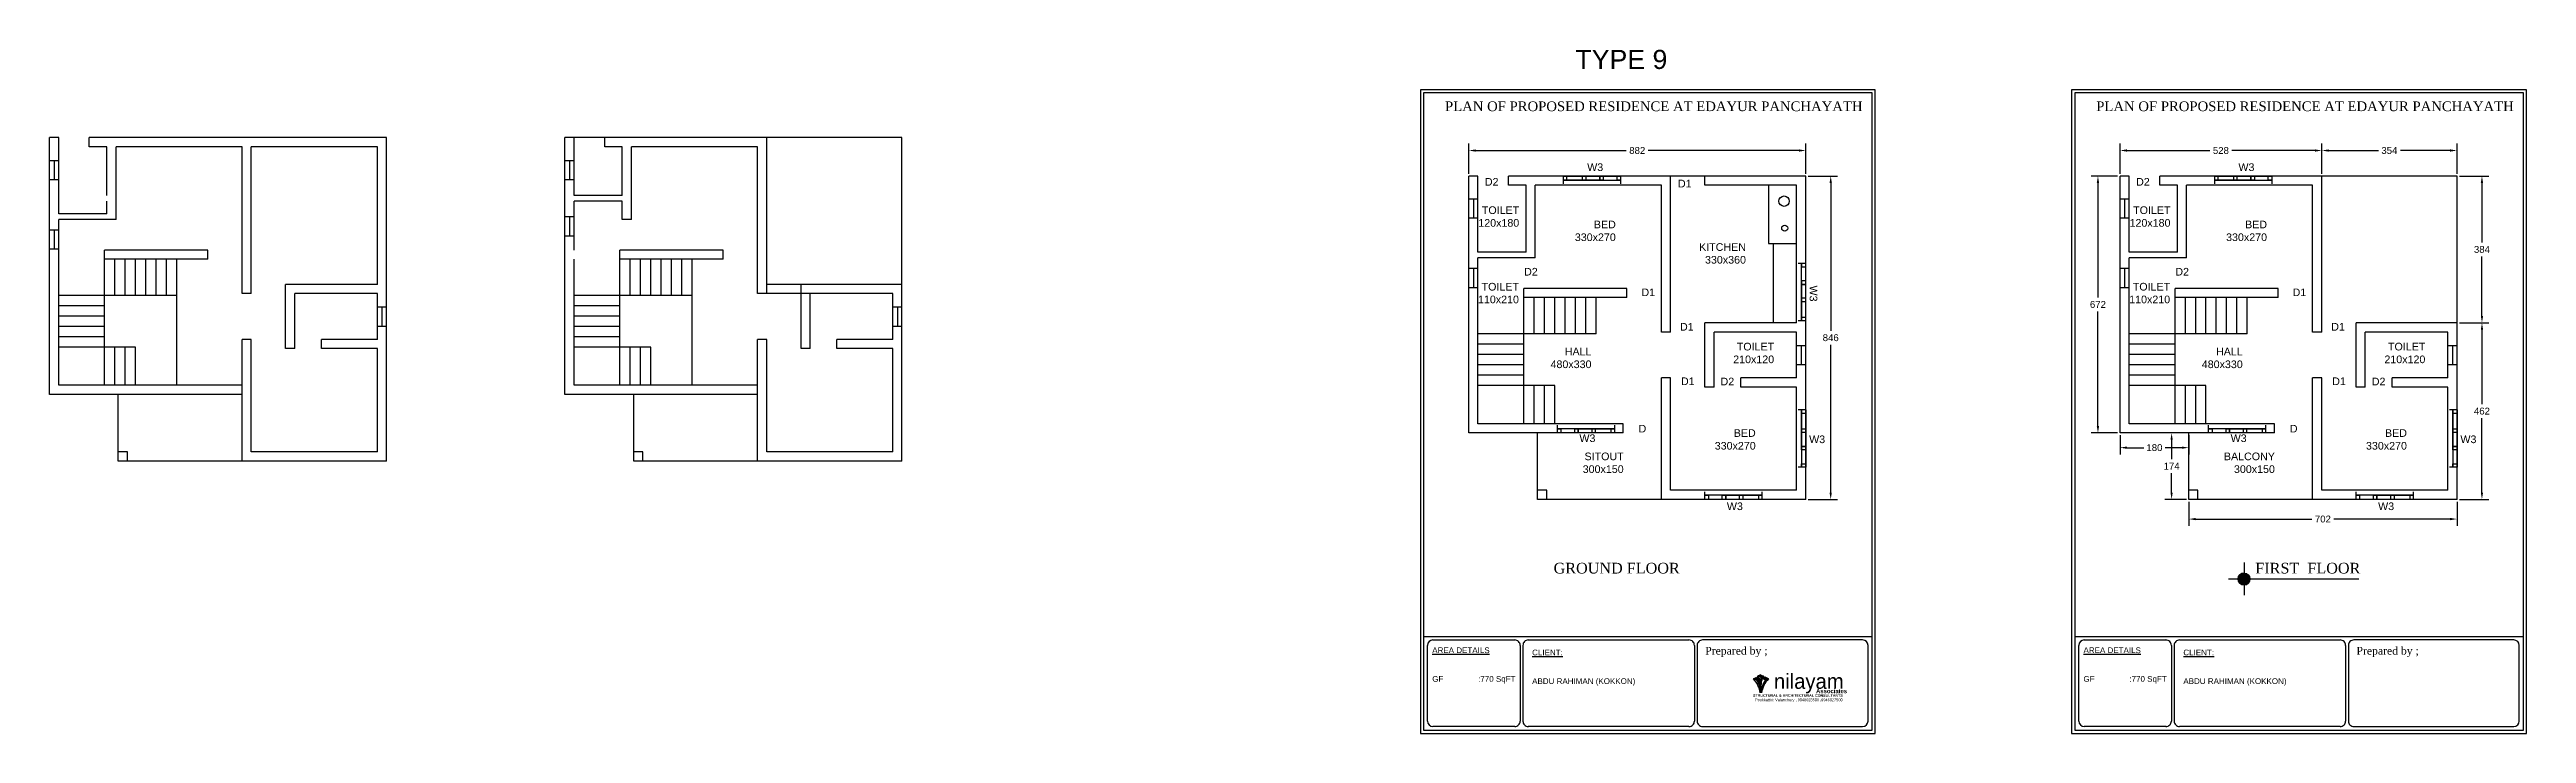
# Model space of a CAD drawing. Header units: inches. Extents: x -2903 to 3367, y -161 to 1064.
# Drawn here: x -342.4 to -277.6, y 846.2 to 864.1 of the extents above; entities that cross this region are included whole.
import ezdxf

# ---------------------------------------------------------------- set-up
doc = ezdxf.new("R2010")
doc.units = ezdxf.units.IN
doc.header["$MEASUREMENT"] = 0
doc.layers.add('--plan', color=7, linetype='Continuous')
doc.layers.add('PLAN', color=10, linetype='Continuous')
doc.styles.add('SA', font='times.ttf')
doc.styles.get("Standard").update_dxf_attribs({"font": 'arial.ttf'})
doc.dimstyles.get("Standard").update_dxf_attribs({"dimtxt": 0.18, "dimasz": 0.18, "dimexe": 0.18, "dimexo": 0.0625, "dimgap": 0.09, "dimtad": 0, "dimtih": 1, "dimtoh": 1, "dimdec": 0, "dimlfac": 100, "dimzin": 0, "dimdsep": 46, "dimtxsty": 'Standard', "dimcen": 0.09, "dimadec": 0, "dimazin": 0, "dimtfac": 1, "dimtdec": 0, "dimtofl": 0, "dimtmove": 0, "dimatfit": 3, "dimfxl": 1, "dimtolj": 1, "dimtzin": 0, "dimarcsym": 0})

msp = doc.modelspace()

# ---------------------------------------------------------------- texts
at = {"layer": '--plan', "ltscale": 0.1, "attachment_point": 1, "style": 'SA'}
for s, insert, char_height, width in [('\\A1;   PLAN OF PROPOSED RESIDENCE AT EDAYUR PANCHAYATH', (-306.172, 862.779), 0.25484, 15.94342), ('\\A1;   PLAN OF PROPOSED RESIDENCE AT EDAYUR PANCHAYATH', (-289.126, 862.779), 0.25484, 15.94342), ('GROUND FLOOR', (-303.041, 850.708), 0.28, 17.51749), ('FIRST  FLOOR', (-284.675, 850.708), 0.28, 17.51749)]:
    msp.add_mtext(s, dxfattribs=dict(at, insert=insert, char_height=char_height, width=width))
at = {"attachment_point": 1}
for s, width, insert, char_height in [('TYPE 9', 2.53707, (-302.47, 864.128), 0.5), ('\\pxqr;D2', 1.58774, (-306.071, 860.775), 0.2), ('\\pxqr;D1', 1.58774, (-301.017, 860.729), 0.2), ('\\pxqr;D2', 1.58774, (-289.025, 860.775), 0.2), ('\\pxqr;TOILET\\P120x180', 1.58774, (-305.528, 860.034), 0.2), ('\\pxqr;TOILET\\P120x180', 1.58774, (-288.482, 860.034), 0.2), ('\\pxqr;BED\\P330x270', 1.58774, (-303.001, 859.659), 0.2), ('\\pxqr;KITCHEN\\P330x360', 1.59803, (-299.604, 859.069), 0.2), ('\\pxqr;BED\\P330x270', 1.58774, (-285.955, 859.659), 0.2), ('\\pxqr;D2', 1.58774, (-305.044, 858.423), 0.2), ('\\pxqr;D2', 1.58774, (-287.998, 858.423), 0.2), ('\\pxqr;TOILET\\P110x210', 1.58774, (-305.536, 858.031), 0.2), ('\\pxqr;D1', 1.58774, (-301.973, 857.884), 0.2), ('\\pxqr;TOILET\\P110x210', 1.58774, (-288.491, 858.031), 0.2), ('\\pxqr;D1', 1.58774, (-284.928, 857.884), 0.2), ('\\pxqr;D1', 1.58774, (-300.963, 856.982), 0.2), ('\\pxqr;TOILET\\P210x120', 1.58774, (-298.856, 856.464), 0.2), ('\\pxqr;D1', 1.58774, (-283.918, 856.982), 0.2), ('\\pxqr;TOILET\\P210x120', 1.58774, (-281.811, 856.464), 0.2), ('\\pxqr;HALL\\P480x330', 1.58774, (-303.637, 856.335), 0.2), ('\\pxqr;HALL\\P480x330', 1.58774, (-286.591, 856.335), 0.2), ('\\pxqr;D1', 1.58774, (-300.938, 855.557), 0.2), ('\\pxqr;D2', 1.58774, (-299.902, 855.551), 0.2), ('\\pxqr;D1', 1.58774, (-283.892, 855.557), 0.2), ('\\pxqr;D2', 1.58774, (-282.856, 855.551), 0.2), ('\\pxqr;D', 1.58774, (-302.203, 854.317), 0.2), ('\\pxqr;BED\\P330x270', 1.58774, (-299.339, 854.203), 0.2), ('\\pxqr;D', 1.58774, (-285.157, 854.317), 0.2), ('\\pxqr;BED\\P330x270', 1.58774, (-282.293, 854.203), 0.2), ('\\pxqr;SITOUT\\P300x150', 1.58774, (-302.795, 853.592), 0.2), ('\\pxqr;BALCONY\\P300x150', 1.58774, (-285.749, 853.592), 0.2)]:
    msp.add_mtext_dynamic_manual_height_columns(s, width=width, gutter_width=1, heights=[0], dxfattribs=dict(at, insert=insert, char_height=char_height))
for s, insert, char_height, width in [('W3', (-302.162, 861.158), 0.2, 1.42076), ('W3', (-285.116, 861.158), 0.2, 1.42076), ('W3', (-302.366, 854.067), 0.2, 1.42076), ('W3', (-296.352, 854.039), 0.2, 1.42076), ('W3', (-285.32, 854.067), 0.2, 1.42076), ('W3', (-279.306, 854.039), 0.2, 1.42076), ('W3', (-298.506, 852.287), 0.2, 1.42076), ('W3', (-281.46, 852.287), 0.2, 1.42076), ('{\\fTimes New Roman|b0|i0|c0|p18;Prepared by ;}', (-299.072, 848.509), 0.20249, 4.70043), ('{\\fTimes New Roman|b0|i0|c0|p18;Prepared by ;}', (-299.072, 848.509), 0.20249, 4.70043), ('{\\fTimes New Roman|b0|i0|c0|p18;Prepared by ;}', (-282.026, 848.509), 0.20249, 4.70043), ('{\\fTimes New Roman|b0|i0|c0|p18;Prepared by ;}', (-282.026, 848.509), 0.20249, 4.70043)]:
    msp.add_mtext(s, dxfattribs=dict(at, insert=insert, char_height=char_height, width=width))
at = {"insert": (-296.342, 857.962), "char_height": 0.2, "width": 1.42076, "attachment_point": 7, "rotation": 270}
msp.add_mtext('W3', dxfattribs=at)
at = {"layer": 'PLAN', "color": 0, "char_height": 0.14999, "attachment_point": 1}
for s, insert, width in [('\\pxt4.6154;{\\LAREA DETAILS}\\P\\P\\P\\ptz;GF ^I^I:770 SqFT', (-306.217, 848.495), 2.45692), ('\\pxt4.6154;{\\LCLIENT:\\P\\P\\P}ABDU RAHIMAN (KOKKON)', (-303.603, 848.437), 3.01126), ('\\pxt4.6154;{\\LAREA DETAILS}\\P\\P\\P\\ptz;GF ^I^I:770 SqFT', (-289.171, 848.495), 2.45692), ('\\pxt4.6154;{\\LCLIENT:\\P\\P\\P}ABDU RAHIMAN (KOKKON)', (-286.558, 848.437), 3.01126)]:
    msp.add_mtext(s, dxfattribs=dict(at, insert=insert, width=width))

# ---------------------------------------------------------------- blocks, each defined once
blk = doc.blocks.new('nilayan new')
h = blk.add_hatch(color=256)
h.set_gradient(color1=(13, 97, 231), color2=(163, 196, 250), one_color=1, tint=0.81, name='HEMISPHERICAL')
h.paths.add_polyline_path([(-542.85, 296.15), (-543.05, 296.23), (-543.22, 296.15), (-543.02, 296.06)])
h.paths.add_polyline_path([(-543.02, 295.62, -0.006631), (-543.01, 295.58, -0.069334), (-542.93, 296.01), (-542.88, 296.03), (-542.85, 296.15), (-543.02, 296.06)])
h = blk.add_hatch(color=256)
h.set_gradient(color1=(171, 171, 160), color2=(233, 233, 231), one_color=1, tint=0.91)
h.paths.add_polyline_path([(-543.27, 296.08), (-543.46, 295.99), (-543.3, 295.92), (-543.1, 296.01)])
h.paths.add_polyline_path([(-543.1, 296.01), (-543.3, 295.92, -0.197043), (-543.05, 295.13, 0.041266), (-543.01, 295.39, -0.030102), (-543.01, 295.58, 0.069334)])
h.paths.add_polyline_path([(-542.93, 296.01), (-542.72, 295.92), (-542.56, 295.99), (-542.76, 296.08)])
h.paths.add_polyline_path([(-542.56, 295.99), (-542.72, 295.92, 0.197043), (-542.98, 295.13, -0.158169)])
for p, q in [((-543.05, 296.23), (-543.22, 296.15)), ((-543.02, 296.06), (-543.22, 296.15)), ((-543.22, 296.15), (-543.16, 296.03)), ((-543.05, 296.23), (-542.85, 296.15)), ((-542.85, 296.15), (-543.02, 296.06)), ((-542.85, 296.15), (-542.88, 296.03)), ((-543.46, 295.99), (-543.27, 296.08)), ((-543.3, 295.92), (-543.46, 295.99)), ((-543.1, 296.01), (-543.3, 295.92)), ((-543.27, 296.08), (-543.1, 296.01)), ((-543.02, 296.06), (-543.02, 295.62)), ((-542.76, 296.08), (-542.93, 296.01)), ((-542.93, 296.01), (-542.72, 295.92)), ((-542.56, 295.99), (-542.76, 296.08)), ((-542.72, 295.92), (-542.56, 295.99))]:
    blk.add_line(p, q)
for points in [[(-543.27, 296.08), (-543.1, 296.01), (-543.3, 295.92), (-543.46, 295.99), (-543.27, 296.08)], [(-542.76, 296.08), (-542.56, 295.99), (-542.72, 295.92), (-542.93, 296.01), (-542.76, 296.08)]]:
    blk.add_lwpolyline(points)
for centre, radius, start, end in [((-544.58, 294.92), 1.54, 7.8259, 43.7778), ((-544.13, 295.22), 1.09, 355.6446, 40.2323), ((-544.59, 295.49), 1.58, 347.0994, 19.3132), ((-541.44, 295.49), 1.58, 160.6868, 192.9006), ((-541.45, 294.92), 1.54, 136.2222, 172.1741), ((-541.89, 295.22), 1.09, 139.7677, 184.3554)]:
    blk.add_arc(centre, radius, start, end)
at = {"attachment_point": 1}
for s, width, insert, char_height in [('{\\fBauhaus|b0|i0|c0|p2;\\C5;nilayam}', 18.8483, (-542.22, 296.3), 0.9225), ('Pookkattiri: Valanchery , 9946023500 ,9946027500', 13.3324, (-543.37, 294.79), 0.168)]:
    blk.add_mtext_dynamic_manual_height_columns(s, width=width, gutter_width=1, heights=[0], dxfattribs=dict(at, insert=insert, char_height=char_height))
for s, insert, char_height, width in [('{\\fArial Greek|b1|i0|c0|p34;STRUCTURAL & ARCHITECTURAL CONSULTANTS}', (-543.5, 295.05), 0.16, 15.3375), ('{\\fBauhaus|b1|i0|c0|p2;Associates}', (-539.65, 295.37), 0.2594, 11.0536)]:
    blk.add_mtext(s, dxfattribs=dict(at, insert=insert, char_height=char_height, width=width))
blk = doc.blocks.new('*D22')
at = {"color": 0, "lineweight": -2, "transparency": 16777216}
for p, q in [((-305.261, 860.888), (-305.261, 861.674)), ((-296.441, 860.888), (-296.441, 861.674)), ((-305.081, 861.494), (-301.139, 861.494)), ((-296.621, 861.494), (-300.563, 861.494))]:
    blk.add_line(p, q, dxfattribs=at)
at = {"color": 0, "transparency": 16777216}
for points in [[(-305.081, 861.524), (-305.081, 861.464), (-305.261, 861.494)], [(-296.621, 861.524), (-296.621, 861.464), (-296.441, 861.494)]]:
    blk.add_solid(points, dxfattribs=at)
at = {"layer": 'Defpoints', "color": 0, "transparency": 16777216}
for p in [(-296.441, 861.494), (-305.261, 860.826), (-296.441, 860.826)]:
    blk.add_point(p, dxfattribs=at)
at = {"color": 0, "transparency": 16777216, "insert": (-300.851, 861.494), "char_height": 0.18, "attachment_point": 5}
blk.add_mtext('\\A1;882', dxfattribs=at)
blk = doc.blocks.new('*D23')
at = {"color": 0, "lineweight": -2, "transparency": 16777216}
for p, q in [((-296.378, 860.826), (-295.608, 860.826)), ((-295.788, 860.646), (-295.788, 856.778)), ((-295.788, 852.546), (-295.788, 856.414)), ((-296.378, 852.366), (-295.608, 852.366))]:
    blk.add_line(p, q, dxfattribs=at)
at = {"color": 0, "transparency": 16777216}
for points in [[(-295.818, 860.646), (-295.758, 860.646), (-295.788, 860.826)], [(-295.818, 852.546), (-295.758, 852.546), (-295.788, 852.366)]]:
    blk.add_solid(points, dxfattribs=at)
at = {"layer": 'Defpoints', "color": 0, "transparency": 16777216}
for p in [(-296.441, 860.826), (-296.441, 852.366), (-295.788, 852.366)]:
    blk.add_point(p, dxfattribs=at)
at = {"color": 0, "transparency": 16777216, "insert": (-295.788, 856.596), "char_height": 0.18, "attachment_point": 5}
blk.add_mtext('\\A1;846', dxfattribs=at)
blk = doc.blocks.new('*D24')
at = {"color": 0, "lineweight": -2, "transparency": 16777216}
for p, q in [((-288.215, 860.888), (-288.215, 861.674)), ((-282.935, 860.888), (-282.935, 861.674)), ((-288.035, 861.494), (-285.864, 861.494)), ((-283.115, 861.494), (-285.286, 861.494))]:
    blk.add_line(p, q, dxfattribs=at)
at = {"color": 0, "transparency": 16777216}
for points in [[(-288.035, 861.524), (-288.035, 861.464), (-288.215, 861.494)], [(-283.115, 861.524), (-283.115, 861.464), (-282.935, 861.494)]]:
    blk.add_solid(points, dxfattribs=at)
at = {"layer": 'Defpoints', "color": 0, "transparency": 16777216}
for p in [(-282.935, 861.494), (-288.215, 860.826), (-282.935, 860.826)]:
    blk.add_point(p, dxfattribs=at)
at = {"color": 0, "transparency": 16777216, "insert": (-285.575, 861.494), "char_height": 0.18, "attachment_point": 5}
blk.add_mtext('\\A1;528', dxfattribs=at)
blk = doc.blocks.new('*D25')
at = {"color": 0, "lineweight": -2, "transparency": 16777216}
for p, q in [((-279.332, 856.986), (-278.562, 856.986)), ((-278.742, 856.806), (-278.742, 854.858)), ((-278.742, 852.546), (-278.742, 854.494)), ((-279.332, 852.366), (-278.562, 852.366))]:
    blk.add_line(p, q, dxfattribs=at)
at = {"color": 0, "transparency": 16777216}
for points in [[(-278.772, 856.806), (-278.712, 856.806), (-278.742, 856.986)], [(-278.772, 852.546), (-278.712, 852.546), (-278.742, 852.366)]]:
    blk.add_solid(points, dxfattribs=at)
at = {"layer": 'Defpoints', "color": 0, "transparency": 16777216}
for p in [(-279.395, 856.986), (-279.395, 852.366), (-278.742, 852.366)]:
    blk.add_point(p, dxfattribs=at)
at = {"color": 0, "transparency": 16777216, "insert": (-278.742, 854.676), "char_height": 0.18, "attachment_point": 5}
blk.add_mtext('\\A1;462', dxfattribs=at)
blk = doc.blocks.new('*D26')
at = {"color": 0, "lineweight": -2, "transparency": 16777216}
for p, q in [((-282.935, 860.888), (-282.935, 861.674)), ((-279.395, 860.888), (-279.395, 861.674)), ((-282.755, 861.494), (-281.453, 861.494)), ((-279.575, 861.494), (-280.876, 861.494))]:
    blk.add_line(p, q, dxfattribs=at)
at = {"color": 0, "transparency": 16777216}
for points in [[(-282.755, 861.524), (-282.755, 861.464), (-282.935, 861.494)], [(-279.575, 861.524), (-279.575, 861.464), (-279.395, 861.494)]]:
    blk.add_solid(points, dxfattribs=at)
at = {"layer": 'Defpoints', "color": 0, "transparency": 16777216}
for p in [(-279.395, 861.494), (-282.935, 860.826), (-279.395, 860.826)]:
    blk.add_point(p, dxfattribs=at)
at = {"color": 0, "transparency": 16777216, "insert": (-281.165, 861.494), "char_height": 0.18, "attachment_point": 5}
blk.add_mtext('\\A1;354', dxfattribs=at)
blk = doc.blocks.new('*D27')
at = {"color": 0, "lineweight": -2, "transparency": 16777216}
for p, q in [((-279.332, 860.826), (-278.562, 860.826)), ((-278.742, 860.646), (-278.742, 859.088)), ((-278.742, 857.166), (-278.742, 858.724)), ((-279.332, 856.986), (-278.562, 856.986))]:
    blk.add_line(p, q, dxfattribs=at)
at = {"color": 0, "transparency": 16777216}
for points in [[(-278.772, 860.646), (-278.712, 860.646), (-278.742, 860.826)], [(-278.772, 857.166), (-278.712, 857.166), (-278.742, 856.986)]]:
    blk.add_solid(points, dxfattribs=at)
at = {"layer": 'Defpoints', "color": 0, "transparency": 16777216}
for p in [(-279.395, 860.826), (-279.395, 856.986), (-278.742, 856.986)]:
    blk.add_point(p, dxfattribs=at)
at = {"color": 0, "transparency": 16777216, "insert": (-278.742, 858.906), "char_height": 0.18, "attachment_point": 5}
blk.add_mtext('\\A1;384', dxfattribs=at)
blk = doc.blocks.new('*D28')
at = {"color": 0, "lineweight": -2, "transparency": 16777216}
for p, q in [((-288.277, 860.826), (-288.973, 860.826)), ((-288.793, 860.646), (-288.793, 857.648)), ((-288.793, 854.286), (-288.793, 857.284)), ((-288.277, 854.106), (-288.973, 854.106))]:
    blk.add_line(p, q, dxfattribs=at)
at = {"color": 0, "transparency": 16777216}
for points in [[(-288.823, 860.646), (-288.763, 860.646), (-288.793, 860.826)], [(-288.823, 854.286), (-288.763, 854.286), (-288.793, 854.106)]]:
    blk.add_solid(points, dxfattribs=at)
at = {"layer": 'Defpoints', "color": 0, "transparency": 16777216}
for p in [(-288.215, 860.826), (-288.793, 854.106), (-288.215, 854.106)]:
    blk.add_point(p, dxfattribs=at)
at = {"color": 0, "transparency": 16777216, "insert": (-288.793, 857.466), "char_height": 0.18, "attachment_point": 5}
blk.add_mtext('\\A1;672', dxfattribs=at)
blk = doc.blocks.new('*D29')
at = {"color": 0, "lineweight": -2, "transparency": 16777216}
for p, q in [((-288.215, 854.043), (-288.215, 853.54)), ((-286.415, 854.043), (-286.415, 853.54)), ((-288.035, 853.72), (-287.595, 853.72)), ((-286.595, 853.72), (-287.035, 853.72))]:
    blk.add_line(p, q, dxfattribs=at)
at = {"color": 0, "transparency": 16777216}
for points in [[(-288.035, 853.75), (-288.035, 853.69), (-288.215, 853.72)], [(-286.595, 853.75), (-286.595, 853.69), (-286.415, 853.72)]]:
    blk.add_solid(points, dxfattribs=at)
at = {"layer": 'Defpoints', "color": 0, "transparency": 16777216}
for p in [(-288.215, 854.106), (-286.415, 854.106), (-286.415, 853.72)]:
    blk.add_point(p, dxfattribs=at)
at = {"color": 0, "transparency": 16777216, "insert": (-287.315, 853.72), "char_height": 0.18, "attachment_point": 5}
blk.add_mtext('\\A1;180', dxfattribs=at)
blk = doc.blocks.new('*D30')
at = {"color": 0, "lineweight": -2, "transparency": 16777216}
for p, q in [((-286.477, 854.106), (-287.045, 854.106)), ((-286.865, 853.926), (-286.865, 853.416)), ((-286.865, 852.546), (-286.865, 853.055)), ((-286.477, 852.366), (-287.045, 852.366))]:
    blk.add_line(p, q, dxfattribs=at)
at = {"color": 0, "transparency": 16777216}
for points in [[(-286.895, 853.926), (-286.835, 853.926), (-286.865, 854.106)], [(-286.895, 852.546), (-286.835, 852.546), (-286.865, 852.366)]]:
    blk.add_solid(points, dxfattribs=at)
at = {"layer": 'Defpoints', "color": 0, "transparency": 16777216}
for p in [(-286.415, 854.106), (-286.865, 852.366), (-286.415, 852.366)]:
    blk.add_point(p, dxfattribs=at)
at = {"color": 0, "transparency": 16777216, "insert": (-286.865, 853.236), "char_height": 0.18, "attachment_point": 5}
blk.add_mtext('\\A1;174', dxfattribs=at)
blk = doc.blocks.new('*D31')
at = {"color": 0, "lineweight": -2, "transparency": 16777216}
for p, q in [((-286.415, 852.303), (-286.415, 851.672)), ((-279.395, 852.303), (-279.395, 851.672)), ((-286.235, 851.852), (-283.192, 851.852)), ((-279.575, 851.852), (-282.618, 851.852))]:
    blk.add_line(p, q, dxfattribs=at)
at = {"color": 0, "transparency": 16777216}
for points in [[(-286.235, 851.882), (-286.235, 851.822), (-286.415, 851.852)], [(-279.575, 851.882), (-279.575, 851.822), (-279.395, 851.852)]]:
    blk.add_solid(points, dxfattribs=at)
at = {"layer": 'Defpoints', "color": 0, "transparency": 16777216}
for p in [(-286.415, 852.366), (-279.395, 852.366), (-279.395, 851.852)]:
    blk.add_point(p, dxfattribs=at)
at = {"color": 0, "transparency": 16777216, "insert": (-282.905, 851.852), "char_height": 0.18, "attachment_point": 5}
blk.add_mtext('\\A1;702', dxfattribs=at)

# ---------------------------------------------------------------- dimensions: what is measured, and where the dimension line sits
for base, p1, p2, picture, middle in [((-296.441, 861.494), (-305.261, 860.826), (-296.441, 860.826), '*D22', (-300.851, 861.494)), ((-282.935, 861.494), (-288.215, 860.826), (-282.935, 860.826), '*D24', (-285.575, 861.494)), ((-279.395, 861.494), (-282.935, 860.826), (-279.395, 860.826), '*D26', (-281.165, 861.494)), ((-286.415, 853.72), (-288.215, 854.106), (-286.415, 854.106), '*D29', (-287.315, 853.72)), ((-279.395, 851.852), (-286.415, 852.366), (-279.395, 852.366), '*D31', (-282.905, 851.852))]:
    dim = msp.add_linear_dim(base=base, p1=p1, p2=p2, dimstyle='Standard')
    dim.commit()
    dim.dimension.update_dxf_attribs({"geometry": picture, "text_midpoint": middle})
for base, p1, p2, picture, middle in [((-295.788, 852.366), (-296.441, 860.826), (-296.441, 852.366), '*D23', (-295.788, 856.596)), ((-288.793, 854.106), (-288.215, 860.826), (-288.215, 854.106), '*D28', (-288.793, 857.466)), ((-278.742, 856.986), (-279.395, 860.826), (-279.395, 856.986), '*D27', (-278.742, 858.906)), ((-278.742, 852.366), (-279.395, 856.986), (-279.395, 852.366), '*D25', (-278.742, 854.676)), ((-286.865, 852.366), (-286.415, 854.106), (-286.415, 852.366), '*D30', (-286.865, 853.236))]:
    dim = msp.add_linear_dim(base=base, p1=p1, p2=p2, angle=90, dimstyle='Standard')
    dim.commit()
    dim.dimension.update_dxf_attribs({"geometry": picture, "text_midpoint": middle})

# ---------------------------------------------------------------- hatches: boundary and pattern name
h = msp.add_hatch(color=256)
h.dxf.hatch_style = 1
h.paths.add_polyline_path([(-284.969, 850.442, 0.414214), (-285.125, 850.286), (-284.969, 850.286)])
h.paths.add_polyline_path([(-284.814, 850.286), (-284.969, 850.286), (-284.969, 850.131, 0.414214)])
h.paths.add_polyline_path([(-284.969, 850.286), (-285.125, 850.286, 0.414214), (-284.969, 850.131)])
h = msp.add_hatch(color=256)
h.dxf.hatch_style = 1
h.paths.add_polyline_path([(-284.969, 850.442), (-284.969, 850.286), (-284.814, 850.286, 0.414214)])

# ---------------------------------------------------------------- linework, layer by layer
at = {"layer": '--plan', "ltscale": 0.1}
for p, q in [((-302.79, 860.826), (-302.79, 860.626)), ((-302.79, 860.806), (-302.79, 860.716)), ((-301.745, 860.716), (-302.79, 860.716)), ((-302.7, 860.826), (-302.7, 860.716)), ((-302.7, 860.806), (-302.7, 860.716)), ((-302.29, 860.826), (-302.29, 860.716)), ((-302.29, 860.806), (-302.29, 860.716)), ((-302.2, 860.826), (-302.2, 860.716)), ((-302.2, 860.826), (-302.2, 860.716)), ((-301.835, 860.826), (-301.835, 860.716)), ((-301.835, 860.806), (-301.835, 860.716)), ((-301.745, 860.826), (-301.745, 860.716)), ((-301.745, 860.826), (-301.745, 860.716)), ((-285.744, 860.826), (-285.744, 860.626)), ((-285.744, 860.806), (-285.744, 860.716)), ((-284.699, 860.716), (-285.744, 860.716)), ((-285.654, 860.826), (-285.654, 860.716)), ((-285.654, 860.806), (-285.654, 860.716)), ((-285.244, 860.826), (-285.244, 860.716)), ((-285.244, 860.806), (-285.244, 860.716)), ((-285.154, 860.826), (-285.154, 860.716)), ((-285.154, 860.826), (-285.154, 860.716)), ((-284.789, 860.826), (-284.789, 860.716)), ((-284.789, 860.806), (-284.789, 860.716)), ((-284.699, 860.826), (-284.699, 860.716)), ((-284.699, 860.826), (-284.699, 860.716)), ((-296.551, 858.082), (-296.551, 857.037)), ((-296.441, 858.082), (-296.551, 858.082)), ((-296.441, 858.082), (-296.551, 858.082)), ((-296.461, 857.992), (-296.551, 857.992)), ((-296.441, 857.992), (-296.551, 857.992)), ((-296.441, 857.627), (-296.551, 857.627)), ((-296.441, 857.627), (-296.551, 857.627)), ((-296.461, 857.537), (-296.551, 857.537)), ((-296.441, 857.537), (-296.551, 857.537)), ((-296.461, 857.127), (-296.551, 857.127)), ((-296.441, 857.127), (-296.551, 857.127)), ((-296.441, 857.037), (-296.641, 857.037)), ((-296.461, 857.037), (-296.551, 857.037)), ((-296.441, 854.706), (-296.641, 854.706)), ((-296.461, 854.706), (-296.551, 854.706)), ((-296.551, 853.661), (-296.551, 854.706)), ((-296.461, 854.616), (-296.551, 854.616)), ((-296.441, 854.616), (-296.551, 854.616)), ((-279.395, 854.706), (-279.595, 854.706)), ((-279.415, 854.706), (-279.505, 854.706)), ((-279.505, 853.661), (-279.505, 854.706)), ((-279.415, 854.616), (-279.505, 854.616)), ((-279.395, 854.616), (-279.505, 854.616)), ((-302.487, 854.216), (-301.442, 854.216)), ((-302.487, 854.106), (-302.487, 854.216)), ((-302.487, 854.106), (-302.487, 854.216)), ((-302.397, 854.126), (-302.397, 854.216)), ((-302.397, 854.106), (-302.397, 854.216)), ((-302.032, 854.106), (-302.032, 854.216)), ((-302.032, 854.106), (-302.032, 854.216)), ((-301.942, 854.126), (-301.942, 854.216)), ((-301.942, 854.106), (-301.942, 854.216)), ((-301.532, 854.126), (-301.532, 854.216)), ((-301.532, 854.106), (-301.532, 854.216)), ((-301.442, 854.106), (-301.442, 854.306)), ((-301.442, 854.126), (-301.442, 854.216)), ((-296.461, 854.206), (-296.551, 854.206)), ((-296.441, 854.206), (-296.551, 854.206)), ((-296.441, 854.116), (-296.551, 854.116)), ((-296.441, 854.116), (-296.551, 854.116)), ((-285.441, 854.216), (-284.396, 854.216)), ((-285.441, 854.106), (-285.441, 854.216)), ((-285.441, 854.106), (-285.441, 854.216)), ((-285.351, 854.126), (-285.351, 854.216)), ((-285.351, 854.106), (-285.351, 854.216)), ((-284.986, 854.106), (-284.986, 854.216)), ((-284.986, 854.106), (-284.986, 854.216)), ((-284.896, 854.126), (-284.896, 854.216)), ((-284.896, 854.106), (-284.896, 854.216)), ((-284.486, 854.126), (-284.486, 854.216)), ((-284.486, 854.106), (-284.486, 854.216)), ((-284.396, 854.106), (-284.396, 854.306)), ((-284.396, 854.126), (-284.396, 854.216)), ((-279.415, 854.206), (-279.505, 854.206)), ((-279.395, 854.206), (-279.505, 854.206)), ((-279.395, 854.116), (-279.505, 854.116)), ((-279.395, 854.116), (-279.505, 854.116)), ((-296.461, 853.751), (-296.551, 853.751)), ((-296.441, 853.751), (-296.551, 853.751)), ((-296.441, 853.661), (-296.551, 853.661)), ((-296.441, 853.661), (-296.551, 853.661)), ((-279.415, 853.751), (-279.505, 853.751)), ((-279.395, 853.751), (-279.505, 853.751)), ((-279.395, 853.661), (-279.505, 853.661)), ((-279.395, 853.661), (-279.505, 853.661)), ((-297.581, 852.366), (-297.581, 852.566)), ((-280.535, 852.366), (-280.535, 852.566)), ((-298.626, 852.476), (-297.581, 852.476)), ((-298.626, 852.366), (-298.626, 852.476)), ((-298.626, 852.366), (-298.626, 852.476)), ((-298.536, 852.386), (-298.536, 852.476)), ((-298.536, 852.366), (-298.536, 852.476)), ((-298.171, 852.366), (-298.171, 852.476)), ((-298.171, 852.366), (-298.171, 852.476)), ((-298.081, 852.386), (-298.081, 852.476)), ((-298.081, 852.366), (-298.081, 852.476)), ((-297.671, 852.386), (-297.671, 852.476)), ((-297.671, 852.366), (-297.671, 852.476)), ((-297.581, 852.386), (-297.581, 852.476)), ((-281.58, 852.476), (-280.535, 852.476)), ((-281.58, 852.366), (-281.58, 852.476)), ((-281.58, 852.366), (-281.58, 852.476)), ((-281.49, 852.386), (-281.49, 852.476)), ((-281.49, 852.366), (-281.49, 852.476)), ((-281.125, 852.366), (-281.125, 852.476)), ((-281.125, 852.366), (-281.125, 852.476)), ((-281.035, 852.386), (-281.035, 852.476)), ((-281.035, 852.366), (-281.035, 852.476)), ((-280.625, 852.386), (-280.625, 852.476)), ((-280.625, 852.366), (-280.625, 852.476)), ((-280.535, 852.386), (-280.535, 852.476))]:
    msp.add_line(p, q, dxfattribs=at)
for p, q in [((-342.409, 855.111), (-342.409, 861.831)), ((-342.169, 861.831), (-342.409, 861.831)), ((-342.169, 861.591), (-342.169, 861.831)), ((-333.589, 861.831), (-341.369, 861.831)), ((-337.129, 861.831), (-341.369, 861.831)), ((-341.369, 861.591), (-341.369, 861.831)), ((-333.589, 853.371), (-333.589, 861.831)), ((-328.918, 855.111), (-328.918, 861.831)), ((-328.678, 861.831), (-328.918, 861.831)), ((-320.098, 861.831), (-328.678, 861.831)), ((-328.678, 861.591), (-328.678, 861.831)), ((-323.638, 861.831), (-327.878, 861.831)), ((-327.878, 861.591), (-327.878, 861.831)), ((-323.638, 857.751), (-323.638, 861.831)), ((-320.098, 853.371), (-320.098, 861.831)), ((-342.169, 861.226), (-342.409, 861.226)), ((-342.289, 861.226), (-342.289, 860.726)), ((-342.169, 859.841), (-342.169, 861.591)), ((-340.909, 861.591), (-341.369, 861.591)), ((-340.909, 860.361), (-340.909, 861.591)), ((-337.369, 861.591), (-340.669, 861.591)), ((-340.669, 859.691), (-340.669, 861.591)), ((-337.369, 857.751), (-337.369, 861.591)), ((-333.829, 861.591), (-337.129, 861.591)), ((-337.129, 857.751), (-337.129, 861.591)), ((-333.829, 857.991), (-333.829, 861.591)), ((-328.678, 861.226), (-328.918, 861.226)), ((-328.798, 861.226), (-328.798, 860.726)), ((-328.678, 860.361), (-328.678, 861.591)), ((-327.418, 861.591), (-327.878, 861.591)), ((-327.418, 860.361), (-327.418, 861.591)), ((-327.178, 859.691), (-327.178, 861.591)), ((-323.878, 861.591), (-327.178, 861.591)), ((-323.878, 857.751), (-323.878, 861.591)), ((-342.169, 860.726), (-342.409, 860.726)), ((-342.169, 860.316), (-342.169, 860.361)), ((-340.909, 860.316), (-340.909, 860.361)), ((-328.678, 860.726), (-328.918, 860.726)), ((-328.678, 860.316), (-328.678, 860.361)), ((-327.418, 860.316), (-327.418, 860.361)), ((-305.261, 854.106), (-305.261, 860.826)), ((-305.021, 860.826), (-305.261, 860.826)), ((-305.021, 860.586), (-305.021, 860.826)), ((-305.021, 858.836), (-305.021, 860.586)), ((-299.981, 860.826), (-304.221, 860.826)), ((-296.441, 860.826), (-304.221, 860.826)), ((-304.221, 860.586), (-304.221, 860.826)), ((-303.761, 860.586), (-304.221, 860.586)), ((-303.761, 858.836), (-303.761, 860.586)), ((-303.761, 859.356), (-303.761, 860.586)), ((-303.521, 858.686), (-303.521, 860.586)), ((-300.221, 860.586), (-303.521, 860.586)), ((-302.79, 860.826), (-301.29, 860.826)), ((-301.29, 860.826), (-301.29, 860.626)), ((-300.221, 856.746), (-300.221, 860.586)), ((-299.981, 856.746), (-299.981, 860.826)), ((-299.081, 860.586), (-299.081, 860.826)), ((-296.681, 860.586), (-299.081, 860.586)), ((-296.681, 856.986), (-296.681, 860.586)), ((-296.441, 852.366), (-296.441, 860.826)), ((-288.215, 854.106), (-288.215, 860.826)), ((-287.975, 860.826), (-288.215, 860.826)), ((-287.975, 860.586), (-287.975, 860.826)), ((-287.975, 858.836), (-287.975, 860.586)), ((-282.935, 860.826), (-287.175, 860.826)), ((-279.395, 860.826), (-287.175, 860.826)), ((-287.175, 860.586), (-287.175, 860.826)), ((-286.715, 860.586), (-287.175, 860.586)), ((-286.715, 858.836), (-286.715, 860.586)), ((-286.715, 859.356), (-286.715, 860.586)), ((-286.475, 858.686), (-286.475, 860.586)), ((-283.175, 860.586), (-286.475, 860.586)), ((-285.744, 860.826), (-284.244, 860.826)), ((-284.244, 860.826), (-284.244, 860.626)), ((-283.175, 856.746), (-283.175, 860.586)), ((-282.935, 856.746), (-282.935, 860.826)), ((-279.395, 852.366), (-279.395, 860.826)), ((-342.169, 860.121), (-342.169, 860.166)), ((-340.909, 859.841), (-342.169, 859.841)), ((-342.169, 855.351), (-342.169, 859.691)), ((-340.909, 859.691), (-342.169, 859.691)), ((-340.909, 859.841), (-341.369, 859.841)), ((-340.909, 860.121), (-340.909, 860.166)), ((-340.909, 859.841), (-340.909, 860.121)), ((-340.669, 859.691), (-340.909, 859.691)), ((-328.678, 859.756), (-328.918, 859.756)), ((-328.798, 859.756), (-328.798, 859.256)), ((-327.418, 860.316), (-328.678, 860.316)), ((-328.678, 860.121), (-328.678, 860.166)), ((-327.418, 860.166), (-328.678, 860.166)), ((-328.678, 858.891), (-328.678, 860.121)), ((-327.418, 860.121), (-327.418, 860.166)), ((-327.418, 859.691), (-327.418, 860.121)), ((-327.178, 859.691), (-327.418, 859.691)), ((-305.021, 860.221), (-305.261, 860.221)), ((-305.021, 859.721), (-305.261, 859.721)), ((-305.141, 860.221), (-305.141, 859.721)), ((-287.975, 860.221), (-288.215, 860.221)), ((-287.975, 859.721), (-288.215, 859.721)), ((-288.095, 860.221), (-288.095, 859.721)), ((-342.169, 859.41), (-342.409, 859.41)), ((-342.289, 859.41), (-342.289, 858.91)), ((-328.678, 859.256), (-328.918, 859.256)), ((-305.021, 859.311), (-305.021, 859.356)), ((-305.021, 859.116), (-305.021, 859.161)), ((-303.761, 859.311), (-303.761, 859.356)), ((-303.761, 859.116), (-303.761, 859.161)), ((-297.291, 859.058), (-297.291, 856.986)), ((-287.975, 859.311), (-287.975, 859.356)), ((-287.975, 859.116), (-287.975, 859.161)), ((-286.715, 859.311), (-286.715, 859.356)), ((-286.715, 859.116), (-286.715, 859.161)), ((-342.169, 858.91), (-342.409, 858.91)), ((-340.669, 858.891), (-340.969, 858.891)), ((-340.969, 855.351), (-340.969, 858.891)), ((-338.269, 858.651), (-340.969, 858.651)), ((-340.699, 857.701), (-340.699, 858.651)), ((-338.269, 858.891), (-340.669, 858.891)), ((-340.429, 857.701), (-340.429, 858.651)), ((-340.159, 857.701), (-340.159, 858.651)), ((-339.889, 857.701), (-339.889, 858.651)), ((-339.619, 857.701), (-339.619, 858.651)), ((-339.349, 857.701), (-339.349, 858.651)), ((-339.079, 855.351), (-339.079, 858.651)), ((-338.269, 858.651), (-338.269, 858.891)), ((-328.678, 855.351), (-328.678, 858.651)), ((-327.478, 855.351), (-327.478, 858.891)), ((-327.178, 858.891), (-327.478, 858.891)), ((-324.778, 858.651), (-327.478, 858.651)), ((-327.208, 857.701), (-327.208, 858.651)), ((-324.778, 858.891), (-327.178, 858.891)), ((-326.938, 857.701), (-326.938, 858.651)), ((-326.668, 857.701), (-326.668, 858.651)), ((-326.398, 857.701), (-326.398, 858.651)), ((-326.128, 857.701), (-326.128, 858.651)), ((-325.858, 857.701), (-325.858, 858.651)), ((-325.588, 855.351), (-325.588, 858.651)), ((-324.778, 858.651), (-324.778, 858.891)), ((-305.021, 858.405), (-305.261, 858.405)), ((-305.141, 858.405), (-305.141, 857.905)), ((-303.761, 858.836), (-305.021, 858.836)), ((-305.021, 854.346), (-305.021, 858.686)), ((-303.761, 858.686), (-305.021, 858.686)), ((-303.761, 858.836), (-304.221, 858.836)), ((-303.521, 858.686), (-303.761, 858.686)), ((-296.441, 858.537), (-296.641, 858.537)), ((-296.441, 857.037), (-296.441, 858.537)), ((-287.975, 858.405), (-288.215, 858.405)), ((-288.095, 858.405), (-288.095, 857.905)), ((-286.715, 858.836), (-287.975, 858.836)), ((-287.975, 854.346), (-287.975, 858.686)), ((-286.715, 858.686), (-287.975, 858.686)), ((-286.715, 858.836), (-287.175, 858.836)), ((-286.475, 858.686), (-286.715, 858.686)), ((-337.129, 857.751), (-337.369, 857.751)), ((-333.829, 857.991), (-336.229, 857.991)), ((-336.229, 856.311), (-336.229, 857.991)), ((-333.829, 857.751), (-335.989, 857.751)), ((-335.989, 856.311), (-335.989, 857.751)), ((-333.829, 856.551), (-333.829, 857.751)), ((-323.638, 857.751), (-323.878, 857.751)), ((-320.098, 857.991), (-323.638, 857.991)), ((-320.338, 857.751), (-323.638, 857.751)), ((-322.738, 856.311), (-322.738, 857.991)), ((-322.498, 856.311), (-322.498, 857.751)), ((-320.338, 856.551), (-320.338, 857.751)), ((-305.021, 857.905), (-305.261, 857.905)), ((-303.821, 854.346), (-303.821, 857.886)), ((-303.521, 857.886), (-303.821, 857.886)), ((-301.121, 857.886), (-303.521, 857.886)), ((-301.121, 857.646), (-301.121, 857.886)), ((-287.975, 857.905), (-288.215, 857.905)), ((-286.775, 854.346), (-286.775, 857.886)), ((-286.475, 857.886), (-286.775, 857.886)), ((-284.075, 857.886), (-286.475, 857.886)), ((-284.075, 857.646), (-284.075, 857.886)), ((-339.079, 857.701), (-342.169, 857.701)), ((-340.969, 857.431), (-342.169, 857.431)), ((-340.969, 857.161), (-342.169, 857.161)), ((-333.829, 857.401), (-333.589, 857.401)), ((-333.709, 857.401), (-333.709, 856.901)), ((-325.588, 857.701), (-328.678, 857.701)), ((-327.478, 857.431), (-328.678, 857.431)), ((-327.478, 857.161), (-328.678, 857.161)), ((-320.338, 857.401), (-320.098, 857.401)), ((-320.218, 857.401), (-320.218, 856.901)), ((-301.121, 857.646), (-303.821, 857.646)), ((-303.551, 856.696), (-303.551, 857.646)), ((-303.281, 856.696), (-303.281, 857.646)), ((-303.011, 856.696), (-303.011, 857.646)), ((-302.741, 856.696), (-302.741, 857.646)), ((-302.471, 856.696), (-302.471, 857.646)), ((-302.201, 856.696), (-302.201, 857.646)), ((-301.931, 856.696), (-301.931, 857.646)), ((-284.075, 857.646), (-286.775, 857.646)), ((-286.505, 856.696), (-286.505, 857.646)), ((-286.235, 856.696), (-286.235, 857.646)), ((-285.965, 856.696), (-285.965, 857.646)), ((-285.695, 856.696), (-285.695, 857.646)), ((-285.425, 856.696), (-285.425, 857.646)), ((-285.155, 856.696), (-285.155, 857.646)), ((-284.885, 856.696), (-284.885, 857.646)), ((-340.969, 856.891), (-342.169, 856.891)), ((-340.969, 856.621), (-342.169, 856.621)), ((-337.369, 853.371), (-337.369, 856.551)), ((-337.129, 856.551), (-337.369, 856.551)), ((-337.129, 853.611), (-337.129, 856.551)), ((-333.829, 856.551), (-335.289, 856.551)), ((-335.289, 856.311), (-335.289, 856.551)), ((-333.829, 856.901), (-333.589, 856.901)), ((-327.478, 856.891), (-328.678, 856.891)), ((-327.478, 856.621), (-328.678, 856.621)), ((-323.878, 853.371), (-323.878, 856.551)), ((-323.638, 856.551), (-323.878, 856.551)), ((-323.638, 853.611), (-323.638, 856.551)), ((-321.798, 856.311), (-321.798, 856.551)), ((-320.338, 856.551), (-321.798, 856.551)), ((-320.338, 856.901), (-320.098, 856.901)), ((-301.931, 856.696), (-305.021, 856.696)), ((-299.981, 856.746), (-300.221, 856.746)), ((-299.081, 855.306), (-299.081, 856.986)), ((-296.681, 856.986), (-299.081, 856.986)), ((-298.841, 855.306), (-298.841, 856.746)), ((-296.681, 856.746), (-298.841, 856.746)), ((-296.681, 855.546), (-296.681, 856.746)), ((-284.885, 856.696), (-287.975, 856.696)), ((-282.935, 856.746), (-283.175, 856.746)), ((-282.035, 855.306), (-282.035, 856.986)), ((-279.395, 856.986), (-282.035, 856.986)), ((-281.795, 855.306), (-281.795, 856.746)), ((-279.635, 856.746), (-281.795, 856.746)), ((-279.635, 855.546), (-279.635, 856.746)), ((-340.159, 856.351), (-342.169, 856.351)), ((-340.699, 855.351), (-340.699, 856.351)), ((-340.429, 855.351), (-340.429, 856.351)), ((-340.159, 855.351), (-340.159, 856.351)), ((-335.989, 856.311), (-336.229, 856.311)), ((-333.829, 856.311), (-335.289, 856.311)), ((-333.829, 853.611), (-333.829, 856.311)), ((-326.668, 856.351), (-328.678, 856.351)), ((-327.208, 855.351), (-327.208, 856.351)), ((-326.938, 855.351), (-326.938, 856.351)), ((-326.668, 855.351), (-326.668, 856.351)), ((-322.498, 856.311), (-322.738, 856.311)), ((-320.338, 856.311), (-321.798, 856.311)), ((-320.338, 853.611), (-320.338, 856.311)), ((-303.821, 856.426), (-305.021, 856.426)), ((-303.821, 856.156), (-305.021, 856.156)), ((-303.821, 855.886), (-305.021, 855.886)), ((-296.681, 856.396), (-296.441, 856.396)), ((-296.681, 855.896), (-296.441, 855.896)), ((-296.561, 856.396), (-296.561, 855.896)), ((-286.775, 856.426), (-287.975, 856.426)), ((-286.775, 856.156), (-287.975, 856.156)), ((-286.775, 855.886), (-287.975, 855.886)), ((-279.635, 856.396), (-279.395, 856.396)), ((-279.635, 855.896), (-279.395, 855.896)), ((-279.515, 856.396), (-279.515, 855.896)), ((-337.369, 855.351), (-342.169, 855.351)), ((-323.878, 855.351), (-328.678, 855.351)), ((-303.821, 855.616), (-305.021, 855.616)), ((-303.011, 855.346), (-305.021, 855.346)), ((-303.551, 854.346), (-303.551, 855.346)), ((-303.281, 854.346), (-303.281, 855.346)), ((-303.011, 854.346), (-303.011, 855.346)), ((-300.221, 852.366), (-300.221, 855.546)), ((-299.981, 855.546), (-300.221, 855.546)), ((-299.981, 852.606), (-299.981, 855.546)), ((-298.841, 855.306), (-299.081, 855.306)), ((-298.141, 855.306), (-298.141, 855.546)), ((-296.681, 855.546), (-298.141, 855.546)), ((-296.681, 855.306), (-298.141, 855.306)), ((-296.681, 852.606), (-296.681, 855.306)), ((-286.775, 855.616), (-287.975, 855.616)), ((-285.965, 855.346), (-287.975, 855.346)), ((-286.505, 854.346), (-286.505, 855.346)), ((-286.235, 854.346), (-286.235, 855.346)), ((-285.965, 854.346), (-285.965, 855.346)), ((-283.175, 852.366), (-283.175, 855.546)), ((-282.935, 855.546), (-283.175, 855.546)), ((-282.935, 852.606), (-282.935, 855.546)), ((-281.795, 855.306), (-282.035, 855.306)), ((-281.095, 855.306), (-281.095, 855.546)), ((-279.635, 855.546), (-281.095, 855.546)), ((-279.635, 855.306), (-281.095, 855.306)), ((-279.635, 852.606), (-279.635, 855.306)), ((-337.369, 855.111), (-342.409, 855.111)), ((-340.609, 853.371), (-340.609, 855.111)), ((-323.878, 855.111), (-328.918, 855.111)), ((-327.118, 853.371), (-327.118, 855.111)), ((-296.551, 854.706), (-296.551, 853.661)), ((-296.441, 854.706), (-296.441, 853.206)), ((-279.505, 854.706), (-279.505, 853.661)), ((-279.395, 854.706), (-279.395, 853.206)), ((-301.221, 854.106), (-305.261, 854.106)), ((-301.221, 854.346), (-305.021, 854.346)), ((-303.461, 852.366), (-303.461, 854.106)), ((-302.942, 854.106), (-302.942, 854.306)), ((-301.442, 854.106), (-302.942, 854.106)), ((-301.221, 854.106), (-301.221, 854.346)), ((-296.551, 854.251), (-296.551, 853.206)), ((-284.175, 854.106), (-288.215, 854.106)), ((-284.175, 854.346), (-287.975, 854.346)), ((-286.415, 852.366), (-286.415, 854.106)), ((-285.896, 854.106), (-285.896, 854.306)), ((-284.396, 854.106), (-285.896, 854.106)), ((-284.175, 854.106), (-284.175, 854.346)), ((-279.505, 854.251), (-279.505, 853.206)), ((-340.369, 853.611), (-340.609, 853.611)), ((-333.589, 853.371), (-340.609, 853.371)), ((-340.369, 853.371), (-340.369, 853.611)), ((-333.829, 853.611), (-337.129, 853.611)), ((-326.878, 853.611), (-327.118, 853.611)), ((-320.098, 853.371), (-327.118, 853.371)), ((-326.878, 853.371), (-326.878, 853.611)), ((-320.338, 853.611), (-323.638, 853.611)), ((-296.441, 853.206), (-296.641, 853.206)), ((-296.551, 853.661), (-296.551, 853.751)), ((-296.551, 853.751), (-296.441, 853.751)), ((-296.551, 853.206), (-296.551, 853.296)), ((-296.551, 853.296), (-296.441, 853.296)), ((-279.395, 853.206), (-279.595, 853.206)), ((-279.505, 853.661), (-279.505, 853.751)), ((-279.505, 853.751), (-279.395, 853.751)), ((-279.505, 853.206), (-279.505, 853.296)), ((-279.505, 853.296), (-279.395, 853.296)), ((-303.221, 852.606), (-303.461, 852.606)), ((-303.221, 852.366), (-303.221, 852.606)), ((-296.681, 852.606), (-299.981, 852.606)), ((-299.081, 852.366), (-299.081, 852.566)), ((-286.175, 852.606), (-286.415, 852.606)), ((-286.175, 852.366), (-286.175, 852.606)), ((-279.635, 852.606), (-282.935, 852.606)), ((-282.035, 852.366), (-282.035, 852.566)), ((-296.441, 852.366), (-303.461, 852.366)), ((-297.581, 852.366), (-299.081, 852.366)), ((-279.395, 852.366), (-286.415, 852.366)), ((-280.535, 852.366), (-282.035, 852.366)), ((-284.969, 850.715), (-284.969, 849.858)), ((-285.377, 850.286), (-281.961, 850.286)), ((-306.199, 848.689), (-304.054, 848.689)), ((-303.708, 848.689), (-299.498, 848.689)), ((-294.953, 848.689), (-299.141, 848.689)), ((-289.153, 848.689), (-287.008, 848.689)), ((-286.662, 848.689), (-282.452, 848.689)), ((-277.907, 848.689), (-282.095, 848.689)), ((-306.341, 848.195), (-306.341, 848.547)), ((-306.341, 846.567), (-306.341, 848.45)), ((-303.918, 848.547), (-303.918, 848.195)), ((-303.918, 848.45), (-303.918, 846.567)), ((-303.844, 848.547), (-303.844, 848.195)), ((-303.844, 848.45), (-303.844, 846.567)), ((-299.356, 848.547), (-299.356, 848.195)), ((-299.356, 848.45), (-299.356, 846.567)), ((-299.282, 848.547), (-299.282, 848.195)), ((-299.282, 848.45), (-299.282, 846.567)), ((-294.811, 848.195), (-294.811, 848.547)), ((-294.811, 846.567), (-294.811, 848.45)), ((-289.295, 848.195), (-289.295, 848.547)), ((-289.295, 846.567), (-289.295, 848.45)), ((-286.872, 848.547), (-286.872, 848.195)), ((-286.872, 848.45), (-286.872, 846.567)), ((-286.798, 848.547), (-286.798, 848.195)), ((-286.798, 848.45), (-286.798, 846.567)), ((-282.311, 848.547), (-282.311, 848.195)), ((-282.311, 848.45), (-282.311, 846.567)), ((-282.237, 848.547), (-282.237, 848.195)), ((-282.237, 848.45), (-282.237, 846.567)), ((-277.765, 848.195), (-277.765, 848.547)), ((-277.765, 846.567), (-277.765, 848.45)), ((-304.054, 846.425), (-306.199, 846.425)), ((-299.498, 846.425), (-303.708, 846.425)), ((-299.141, 846.425), (-294.953, 846.425)), ((-287.008, 846.425), (-289.153, 846.425)), ((-282.452, 846.425), (-286.662, 846.425)), ((-282.095, 846.425), (-277.907, 846.425))]:
    msp.add_line(p, q)
for points in [[(-302.79, 860.716), (-301.745, 860.716), (-301.835, 860.716), (-301.835, 860.826)], [(-302.335, 860.716), (-301.29, 860.716), (-301.38, 860.716), (-301.38, 860.826)], [(-285.744, 860.716), (-284.699, 860.716), (-284.789, 860.716), (-284.789, 860.826)], [(-285.289, 860.716), (-284.244, 860.716), (-284.334, 860.716), (-284.334, 860.826)], [(-296.551, 857.492), (-296.551, 858.537), (-296.551, 858.447), (-296.441, 858.447)], [(-296.551, 857.037), (-296.551, 858.082), (-296.551, 857.992), (-296.441, 857.992)], [(-301.897, 854.216), (-302.942, 854.216), (-302.852, 854.216), (-302.852, 854.106)], [(-301.442, 854.216), (-302.487, 854.216), (-302.397, 854.216), (-302.397, 854.106)], [(-284.851, 854.216), (-285.896, 854.216), (-285.806, 854.216), (-285.806, 854.106)], [(-284.396, 854.216), (-285.441, 854.216), (-285.351, 854.216), (-285.351, 854.106)], [(-298.036, 852.476), (-299.081, 852.476), (-298.991, 852.476), (-298.991, 852.366)], [(-297.581, 852.476), (-298.626, 852.476), (-298.536, 852.476), (-298.536, 852.366)], [(-280.99, 852.476), (-282.035, 852.476), (-281.945, 852.476), (-281.945, 852.366)], [(-280.535, 852.476), (-281.58, 852.476), (-281.49, 852.476), (-281.49, 852.366)]]:
    msp.add_lwpolyline(points)
msp.add_lwpolyline([(-296.681, 860.586), (-297.417, 860.586), (-297.417, 859.058), (-296.681, 859.058)], close=True)
for centre, radius in [((-297.009, 860.169), 0.137), ((-296.992, 859.463), 0.0794), ((-284.969, 850.286), 0.155)]:
    msp.add_circle(centre, radius)
for centre, radius, start, end in [((-284.969, 850.286), 0.155, 90, 0), ((-306.199, 848.547), 0.142, 90, 180), ((-304.057, 848.55), 0.139, 358.81629, 91.18371), ((-303.705, 848.55), 0.139, 88.81629, 181.18371), ((-299.495, 848.55), 0.139, 358.81629, 91.18371), ((-299.144, 848.55), 0.139, 88.81629, 181.18371), ((-294.953, 848.547), 0.142, 0, 90), ((-289.153, 848.547), 0.142, 90, 180), ((-287.011, 848.55), 0.139, 358.81629, 91.18371), ((-286.659, 848.55), 0.139, 88.81629, 181.18371), ((-282.449, 848.55), 0.139, 358.81629, 91.18371), ((-282.098, 848.55), 0.139, 88.81629, 181.18371), ((-277.907, 848.547), 0.142, 0, 90), ((-306.199, 846.567), 0.142, 180, 270), ((-304.057, 846.564), 0.139, 268.81629, 1.18371), ((-303.705, 846.564), 0.139, 178.81629, 271.18371), ((-299.495, 846.564), 0.139, 268.81629, 1.18371), ((-299.144, 846.564), 0.139, 178.81629, 271.18371), ((-294.953, 846.567), 0.142, 270, 0), ((-289.153, 846.567), 0.142, 180, 270), ((-287.011, 846.564), 0.139, 268.81629, 1.18371), ((-286.659, 846.564), 0.139, 178.81629, 271.18371), ((-282.449, 846.564), 0.139, 268.81629, 1.18371), ((-282.098, 846.564), 0.139, 178.81629, 271.18371), ((-277.907, 846.567), 0.142, 270, 0)]:
    msp.add_arc(centre, radius, start, end)
at = {"layer": 'PLAN', "color": 0}
for p, q in [((-306.45, 848.779), (-294.706, 848.779)), ((-289.404, 848.779), (-277.66, 848.779)), ((-306.448, 846.325), (-294.704, 846.325)), ((-289.402, 846.325), (-277.658, 846.325))]:
    msp.add_line(p, q, dxfattribs=at)
for points in [[(-294.623, 863.083), (-306.529, 863.083), (-306.529, 846.244), (-294.623, 846.244)], [(-294.704, 863.002), (-306.448, 863.002), (-306.448, 846.325), (-294.704, 846.325)], [(-277.577, 863.083), (-289.483, 863.083), (-289.483, 846.244), (-277.577, 846.244)], [(-277.658, 863.002), (-289.402, 863.002), (-289.402, 846.325), (-277.658, 846.325)]]:
    msp.add_lwpolyline(points, close=True, dxfattribs=at)

# ---------------------------------------------------------------- block references
at = {"xscale": 0.4291517377367637, "yscale": 0.4291517377367637, "zscale": 0.4291517377367637}
msp.add_blockref('nilayan new', (-64.579, 720.649), dxfattribs=at)

msp.set_redraw_order([(e.dxf.handle, doc.entitydb.next_handle()) for e in msp.query("TEXT MTEXT ATTDEF DIMENSION ARC_DIMENSION")])  # texts and dimensions are drawn at this point

doc.saveas('drawing.dxf')
